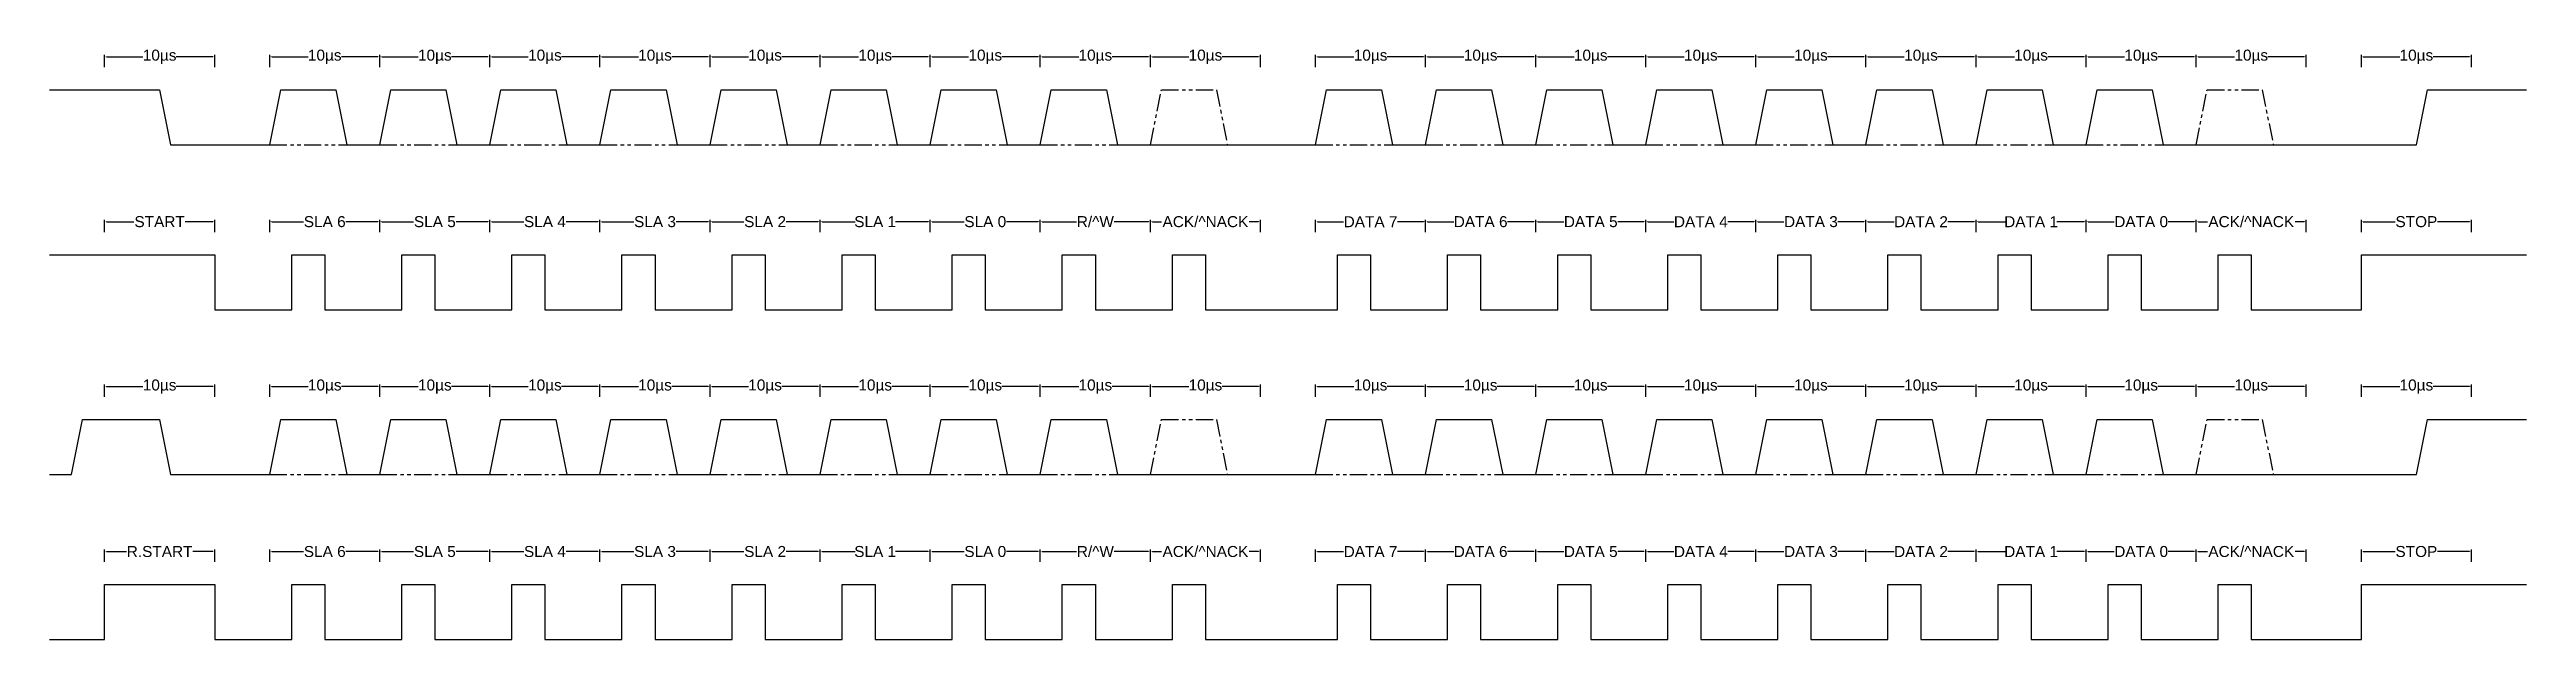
# Model space of a CAD drawing. Header units: inches. Extents: x 0 to 225, y -30 to 24.
import ezdxf

# ---------------------------------------------------------------- set-up
doc = ezdxf.new("R2010")
doc.units = ezdxf.units.IN
doc.header["$MEASUREMENT"] = 0
doc.linetypes.add('PHANTOM2', pattern=[1.25, 0.625, -0.125, 0.125, -0.125, 0.125, -0.125])
doc.styles.get("Standard").update_dxf_attribs({"font": 'ARIAL.TTF'})
doc.dimstyles.get("Standard").update_dxf_attribs({"dimtxt": 0.18, "dimasz": 0.18, "dimexe": 0.18, "dimexo": 0.0625, "dimgap": 0.09, "dimtad": 0, "dimtih": 1, "dimtoh": 1, "dimdec": 4, "dimzin": 0, "dimdsep": 46, "dimtxsty": 'Standard', "dimcen": 0.09, "dimadec": 0, "dimazin": 0, "dimtfac": 1, "dimtdec": 4, "dimtofl": 0, "dimtmove": 0, "dimatfit": 3, "dimfxl": 1, "dimtolj": 1, "dimtzin": 0, "dimarcsym": 0})

msp = doc.modelspace()

# ---------------------------------------------------------------- blocks, each defined once
blk = doc.blocks.new('*D1')
at = {"color": 0, "lineweight": -2}
for p, q in [((5, 22.0625), (5, 23.18)), ((5.18, 23), (8.486, 23)), ((14.82, 23), (11.514, 23)), ((15, 22.0625), (15, 23.18))]:
    blk.add_line(p, q, dxfattribs=at)
at = {"color": 0}
for points in [[(5.18, 23.03), (5.18, 22.97), (5, 23)], [(14.82, 22.97), (14.82, 23.03), (15, 23)]]:
    blk.add_solid(points, dxfattribs=at)
at = {"layer": 'Defpoints', "color": 0}
for p in [(15, 23), (5, 22), (15, 22)]:
    blk.add_point(p, dxfattribs=at)
at = {"color": 0, "insert": (10, 23), "char_height": 1, "attachment_point": 5}
blk.add_mtext('\\A1;10µs', dxfattribs=at)
blk = doc.blocks.new('*D2')
at = {"color": 0, "lineweight": -2}
for p, q in [((20, 22.0625), (20, 23.18)), ((20.18, 23), (23.486, 23)), ((29.82, 23), (26.514, 23)), ((30, 22.0625), (30, 23.18))]:
    blk.add_line(p, q, dxfattribs=at)
at = {"color": 0}
for points in [[(20.18, 23.03), (20.18, 22.97), (20, 23)], [(29.82, 22.97), (29.82, 23.03), (30, 23)]]:
    blk.add_solid(points, dxfattribs=at)
at = {"layer": 'Defpoints', "color": 0}
for p in [(30, 23), (20, 22), (30, 22)]:
    blk.add_point(p, dxfattribs=at)
at = {"color": 0, "insert": (25, 23), "char_height": 1, "attachment_point": 5}
blk.add_mtext('\\A1;10µs', dxfattribs=at)
blk = doc.blocks.new('*D3')
at = {"color": 0, "lineweight": -2}
for p, q in [((30, 22.0625), (30, 23.18)), ((30.18, 23), (33.486, 23)), ((39.82, 23), (36.514, 23)), ((40, 22.0625), (40, 23.18))]:
    blk.add_line(p, q, dxfattribs=at)
at = {"color": 0}
for points in [[(30.18, 23.03), (30.18, 22.97), (30, 23)], [(39.82, 22.97), (39.82, 23.03), (40, 23)]]:
    blk.add_solid(points, dxfattribs=at)
at = {"layer": 'Defpoints', "color": 0}
for p in [(40, 23), (30, 22), (40, 22)]:
    blk.add_point(p, dxfattribs=at)
at = {"color": 0, "insert": (35, 23), "char_height": 1, "attachment_point": 5}
blk.add_mtext('\\A1;10µs', dxfattribs=at)
blk = doc.blocks.new('*D4')
at = {"color": 0, "lineweight": -2}
for p, q in [((40, 22.0625), (40, 23.18)), ((40.18, 23), (43.486, 23)), ((49.82, 23), (46.514, 23)), ((50, 22.0625), (50, 23.18))]:
    blk.add_line(p, q, dxfattribs=at)
at = {"color": 0}
for points in [[(40.18, 23.03), (40.18, 22.97), (40, 23)], [(49.82, 22.97), (49.82, 23.03), (50, 23)]]:
    blk.add_solid(points, dxfattribs=at)
at = {"layer": 'Defpoints', "color": 0}
for p in [(50, 23), (40, 22), (50, 22)]:
    blk.add_point(p, dxfattribs=at)
at = {"color": 0, "insert": (45, 23), "char_height": 1, "attachment_point": 5}
blk.add_mtext('\\A1;10µs', dxfattribs=at)
blk = doc.blocks.new('*D5')
at = {"color": 0, "lineweight": -2}
for p, q in [((50, 22.0625), (50, 23.18)), ((50.18, 23), (53.486, 23)), ((59.82, 23), (56.514, 23)), ((60, 22.0625), (60, 23.18))]:
    blk.add_line(p, q, dxfattribs=at)
at = {"color": 0}
for points in [[(50.18, 23.03), (50.18, 22.97), (50, 23)], [(59.82, 22.97), (59.82, 23.03), (60, 23)]]:
    blk.add_solid(points, dxfattribs=at)
at = {"layer": 'Defpoints', "color": 0}
for p in [(60, 23), (50, 22), (60, 22)]:
    blk.add_point(p, dxfattribs=at)
at = {"color": 0, "insert": (55, 23), "char_height": 1, "attachment_point": 5}
blk.add_mtext('\\A1;10µs', dxfattribs=at)
blk = doc.blocks.new('*D6')
at = {"color": 0, "lineweight": -2}
for p, q in [((60, 22.0625), (60, 23.18)), ((60.18, 23), (63.486, 23)), ((69.82, 23), (66.514, 23)), ((70, 22.0625), (70, 23.18))]:
    blk.add_line(p, q, dxfattribs=at)
at = {"color": 0}
for points in [[(60.18, 23.03), (60.18, 22.97), (60, 23)], [(69.82, 22.97), (69.82, 23.03), (70, 23)]]:
    blk.add_solid(points, dxfattribs=at)
at = {"layer": 'Defpoints', "color": 0}
for p in [(70, 23), (60, 22), (70, 22)]:
    blk.add_point(p, dxfattribs=at)
at = {"color": 0, "insert": (65, 23), "char_height": 1, "attachment_point": 5}
blk.add_mtext('\\A1;10µs', dxfattribs=at)
blk = doc.blocks.new('*D7')
at = {"color": 0, "lineweight": -2}
for p, q in [((70, 22.0625), (70, 23.18)), ((70.18, 23), (73.486, 23)), ((79.82, 23), (76.514, 23)), ((80, 22.125), (80, 23.18))]:
    blk.add_line(p, q, dxfattribs=at)
at = {"color": 0}
for points in [[(70.18, 23.03), (70.18, 22.97), (70, 23)], [(79.82, 22.97), (79.82, 23.03), (80, 23)]]:
    blk.add_solid(points, dxfattribs=at)
at = {"layer": 'Defpoints', "color": 0}
for p in [(80, 23), (70, 22), (80, 22.0625)]:
    blk.add_point(p, dxfattribs=at)
at = {"color": 0, "insert": (75, 23), "char_height": 1, "attachment_point": 5}
blk.add_mtext('\\A1;10µs', dxfattribs=at)
blk = doc.blocks.new('*D8')
at = {"color": 0, "lineweight": -2}
for p, q in [((80, 22.0625), (80, 23.18)), ((80.18, 23), (83.486, 23)), ((89.82, 23), (86.514, 23)), ((90, 22.0625), (90, 23.18))]:
    blk.add_line(p, q, dxfattribs=at)
at = {"color": 0}
for points in [[(80.18, 23.03), (80.18, 22.97), (80, 23)], [(89.82, 22.97), (89.82, 23.03), (90, 23)]]:
    blk.add_solid(points, dxfattribs=at)
at = {"layer": 'Defpoints', "color": 0}
for p in [(90, 23), (80, 22), (90, 22)]:
    blk.add_point(p, dxfattribs=at)
at = {"color": 0, "insert": (85, 23), "char_height": 1, "attachment_point": 5}
blk.add_mtext('\\A1;10µs', dxfattribs=at)
blk = doc.blocks.new('*D9')
at = {"color": 0, "lineweight": -2}
for p, q in [((90, 22.0625), (90, 23.18)), ((90.18, 23), (93.486, 23)), ((99.82, 23), (96.514, 23)), ((100, 22.0625), (100, 23.18))]:
    blk.add_line(p, q, dxfattribs=at)
at = {"color": 0}
for points in [[(90.18, 23.03), (90.18, 22.97), (90, 23)], [(99.82, 22.97), (99.82, 23.03), (100, 23)]]:
    blk.add_solid(points, dxfattribs=at)
at = {"layer": 'Defpoints', "color": 0}
for p in [(100, 23), (90, 22), (100, 22)]:
    blk.add_point(p, dxfattribs=at)
at = {"color": 0, "insert": (95, 23), "char_height": 1, "attachment_point": 5}
blk.add_mtext('\\A1;10µs', dxfattribs=at)
blk = doc.blocks.new('*D10')
at = {"color": 0, "lineweight": -2}
for p, q in [((100, 22.0625), (100, 23.18)), ((100.18, 23), (103.486, 23)), ((109.82, 23), (106.514, 23)), ((110, 22.0625), (110, 23.18))]:
    blk.add_line(p, q, dxfattribs=at)
at = {"color": 0}
for points in [[(100.18, 23.03), (100.18, 22.97), (100, 23)], [(109.82, 22.97), (109.82, 23.03), (110, 23)]]:
    blk.add_solid(points, dxfattribs=at)
at = {"layer": 'Defpoints', "color": 0}
for p in [(110, 23), (100, 22), (110, 22)]:
    blk.add_point(p, dxfattribs=at)
at = {"color": 0, "insert": (105, 23), "char_height": 1, "attachment_point": 5}
blk.add_mtext('\\A1;10µs', dxfattribs=at)
blk = doc.blocks.new('*D11')
at = {"color": 0, "lineweight": -2}
for p, q in [((115, 22.0625), (115, 23.18)), ((115.18, 23), (118.486, 23)), ((124.82, 23), (121.514, 23)), ((125, 22.0625), (125, 23.18))]:
    blk.add_line(p, q, dxfattribs=at)
at = {"color": 0}
for points in [[(115.18, 23.03), (115.18, 22.97), (115, 23)], [(124.82, 22.97), (124.82, 23.03), (125, 23)]]:
    blk.add_solid(points, dxfattribs=at)
at = {"layer": 'Defpoints', "color": 0}
for p in [(125, 23), (115, 22), (125, 22)]:
    blk.add_point(p, dxfattribs=at)
at = {"color": 0, "insert": (120, 23), "char_height": 1, "attachment_point": 5}
blk.add_mtext('\\A1;10µs', dxfattribs=at)
blk = doc.blocks.new('*D12')
at = {"color": 0, "lineweight": -2}
for p, q in [((125, 22.0625), (125, 23.18)), ((125.18, 23), (128.486, 23)), ((134.82, 23), (131.514, 23)), ((135, 22.0625), (135, 23.18))]:
    blk.add_line(p, q, dxfattribs=at)
at = {"color": 0}
for points in [[(125.18, 23.03), (125.18, 22.97), (125, 23)], [(134.82, 22.97), (134.82, 23.03), (135, 23)]]:
    blk.add_solid(points, dxfattribs=at)
at = {"layer": 'Defpoints', "color": 0}
for p in [(135, 23), (125, 22), (135, 22)]:
    blk.add_point(p, dxfattribs=at)
at = {"color": 0, "insert": (130, 23), "char_height": 1, "attachment_point": 5}
blk.add_mtext('\\A1;10µs', dxfattribs=at)
blk = doc.blocks.new('*D13')
at = {"color": 0, "lineweight": -2}
for p, q in [((135, 22.0625), (135, 23.18)), ((135.18, 23), (138.486, 23)), ((144.82, 23), (141.514, 23)), ((145, 22.0625), (145, 23.18))]:
    blk.add_line(p, q, dxfattribs=at)
at = {"color": 0}
for points in [[(135.18, 23.03), (135.18, 22.97), (135, 23)], [(144.82, 22.97), (144.82, 23.03), (145, 23)]]:
    blk.add_solid(points, dxfattribs=at)
at = {"layer": 'Defpoints', "color": 0}
for p in [(145, 23), (135, 22), (145, 22)]:
    blk.add_point(p, dxfattribs=at)
at = {"color": 0, "insert": (140, 23), "char_height": 1, "attachment_point": 5}
blk.add_mtext('\\A1;10µs', dxfattribs=at)
blk = doc.blocks.new('*D14')
at = {"color": 0, "lineweight": -2}
for p, q in [((145, 22.0625), (145, 23.18)), ((145.18, 23), (148.486, 23)), ((154.82, 23), (151.514, 23)), ((155, 22.0625), (155, 23.18))]:
    blk.add_line(p, q, dxfattribs=at)
at = {"color": 0}
for points in [[(145.18, 23.03), (145.18, 22.97), (145, 23)], [(154.82, 22.97), (154.82, 23.03), (155, 23)]]:
    blk.add_solid(points, dxfattribs=at)
at = {"layer": 'Defpoints', "color": 0}
for p in [(155, 23), (145, 22), (155, 22)]:
    blk.add_point(p, dxfattribs=at)
at = {"color": 0, "insert": (150, 23), "char_height": 1, "attachment_point": 5}
blk.add_mtext('\\A1;10µs', dxfattribs=at)
blk = doc.blocks.new('*D15')
at = {"color": 0, "lineweight": -2}
for p, q in [((155, 22.0625), (155, 23.18)), ((155.18, 23), (158.486, 23)), ((164.82, 23), (161.514, 23)), ((165, 22.0625), (165, 23.18))]:
    blk.add_line(p, q, dxfattribs=at)
at = {"color": 0}
for points in [[(155.18, 23.03), (155.18, 22.97), (155, 23)], [(164.82, 22.97), (164.82, 23.03), (165, 23)]]:
    blk.add_solid(points, dxfattribs=at)
at = {"layer": 'Defpoints', "color": 0}
for p in [(165, 23), (155, 22), (165, 22)]:
    blk.add_point(p, dxfattribs=at)
at = {"color": 0, "insert": (160, 23), "char_height": 1, "attachment_point": 5}
blk.add_mtext('\\A1;10µs', dxfattribs=at)
blk = doc.blocks.new('*D16')
at = {"color": 0, "lineweight": -2}
for p, q in [((165, 22.0625), (165, 23.18)), ((165.18, 23), (168.486, 23)), ((174.82, 23), (171.514, 23)), ((175, 22.125), (175, 23.18))]:
    blk.add_line(p, q, dxfattribs=at)
at = {"color": 0}
for points in [[(165.18, 23.03), (165.18, 22.97), (165, 23)], [(174.82, 22.97), (174.82, 23.03), (175, 23)]]:
    blk.add_solid(points, dxfattribs=at)
at = {"layer": 'Defpoints', "color": 0}
for p in [(175, 23), (165, 22), (175, 22.0625)]:
    blk.add_point(p, dxfattribs=at)
at = {"color": 0, "insert": (170, 23), "char_height": 1, "attachment_point": 5}
blk.add_mtext('\\A1;10µs', dxfattribs=at)
blk = doc.blocks.new('*D17')
at = {"color": 0, "lineweight": -2}
for p, q in [((175, 22.0625), (175, 23.18)), ((175.18, 23), (178.486, 23)), ((184.82, 23), (181.514, 23)), ((185, 22.0625), (185, 23.18))]:
    blk.add_line(p, q, dxfattribs=at)
at = {"color": 0}
for points in [[(175.18, 23.03), (175.18, 22.97), (175, 23)], [(184.82, 22.97), (184.82, 23.03), (185, 23)]]:
    blk.add_solid(points, dxfattribs=at)
at = {"layer": 'Defpoints', "color": 0}
for p in [(185, 23), (175, 22), (185, 22)]:
    blk.add_point(p, dxfattribs=at)
at = {"color": 0, "insert": (180, 23), "char_height": 1, "attachment_point": 5}
blk.add_mtext('\\A1;10µs', dxfattribs=at)
blk = doc.blocks.new('*D18')
at = {"color": 0, "lineweight": -2}
for p, q in [((185, 22.0625), (185, 23.18)), ((185.18, 23), (188.486, 23)), ((194.82, 23), (191.514, 23)), ((195, 22.0625), (195, 23.18))]:
    blk.add_line(p, q, dxfattribs=at)
at = {"color": 0}
for points in [[(185.18, 23.03), (185.18, 22.97), (185, 23)], [(194.82, 22.97), (194.82, 23.03), (195, 23)]]:
    blk.add_solid(points, dxfattribs=at)
at = {"layer": 'Defpoints', "color": 0}
for p in [(195, 23), (185, 22), (195, 22)]:
    blk.add_point(p, dxfattribs=at)
at = {"color": 0, "insert": (190, 23), "char_height": 1, "attachment_point": 5}
blk.add_mtext('\\A1;10µs', dxfattribs=at)
blk = doc.blocks.new('*D19')
at = {"color": 0, "lineweight": -2}
for p, q in [((195, 22.0625), (195, 23.18)), ((195.18, 23), (198.486, 23)), ((204.82, 23), (201.514, 23)), ((205, 22.0625), (205, 23.18))]:
    blk.add_line(p, q, dxfattribs=at)
at = {"color": 0}
for points in [[(195.18, 23.03), (195.18, 22.97), (195, 23)], [(204.82, 22.97), (204.82, 23.03), (205, 23)]]:
    blk.add_solid(points, dxfattribs=at)
at = {"layer": 'Defpoints', "color": 0}
for p in [(205, 23), (195, 22), (205, 22)]:
    blk.add_point(p, dxfattribs=at)
at = {"color": 0, "insert": (200, 23), "char_height": 1, "attachment_point": 5}
blk.add_mtext('\\A1;10µs', dxfattribs=at)
blk = doc.blocks.new('*D20')
at = {"color": 0, "lineweight": -2}
for p, q in [((210, 22.0625), (210, 23.18)), ((210.18, 23), (213.486, 23)), ((219.82, 23), (216.514, 23)), ((220, 22.0625), (220, 23.18))]:
    blk.add_line(p, q, dxfattribs=at)
at = {"color": 0}
for points in [[(210.18, 23.03), (210.18, 22.97), (210, 23)], [(219.82, 22.97), (219.82, 23.03), (220, 23)]]:
    blk.add_solid(points, dxfattribs=at)
at = {"layer": 'Defpoints', "color": 0}
for p in [(220, 23), (210, 22), (220, 22)]:
    blk.add_point(p, dxfattribs=at)
at = {"color": 0, "insert": (215, 23), "char_height": 1, "attachment_point": 5}
blk.add_mtext('\\A1;10µs', dxfattribs=at)
blk = doc.blocks.new('*D21')
at = {"color": 0, "lineweight": -2}
for p, q in [((5, 7.0625), (5, 8.18)), ((5.18, 8), (7.668, 8)), ((14.82, 8), (12.332, 8)), ((15, 7.0625), (15, 8.18))]:
    blk.add_line(p, q, dxfattribs=at)
at = {"color": 0}
for points in [[(5.18, 8.03), (5.18, 7.97), (5, 8)], [(14.82, 7.97), (14.82, 8.03), (15, 8)]]:
    blk.add_solid(points, dxfattribs=at)
at = {"layer": 'Defpoints', "color": 0}
for p in [(5, 7), (15, 8), (15, 7)]:
    blk.add_point(p, dxfattribs=at)
at = {"color": 0, "insert": (10, 8), "char_height": 1, "attachment_point": 5}
blk.add_mtext('\\A1;START', dxfattribs=at)
blk = doc.blocks.new('*D22')
at = {"color": 0, "lineweight": -2}
for p, q in [((20, 7.0625), (20, 8.18)), ((20.18, 8), (23.0725, 8)), ((29.82, 8), (26.9275, 8)), ((30, 7.0625), (30, 8.18))]:
    blk.add_line(p, q, dxfattribs=at)
at = {"color": 0}
for points in [[(20.18, 8.03), (20.18, 7.97), (20, 8)], [(29.82, 7.97), (29.82, 8.03), (30, 8)]]:
    blk.add_solid(points, dxfattribs=at)
at = {"layer": 'Defpoints', "color": 0}
for p in [(20, 7), (30, 8), (30, 7)]:
    blk.add_point(p, dxfattribs=at)
at = {"color": 0, "insert": (25, 8), "char_height": 1, "attachment_point": 5}
blk.add_mtext('\\A1;SLA 6', dxfattribs=at)
blk = doc.blocks.new('*D23')
at = {"color": 0, "lineweight": -2}
for p, q in [((30, 7.0625), (30, 8.18)), ((30.18, 8), (33.069, 8)), ((39.82, 8), (36.931, 8)), ((40, 7.0625), (40, 8.18))]:
    blk.add_line(p, q, dxfattribs=at)
at = {"color": 0}
for points in [[(30.18, 8.03), (30.18, 7.97), (30, 8)], [(39.82, 7.97), (39.82, 8.03), (40, 8)]]:
    blk.add_solid(points, dxfattribs=at)
at = {"layer": 'Defpoints', "color": 0}
for p in [(30, 7), (40, 8), (40, 7)]:
    blk.add_point(p, dxfattribs=at)
at = {"color": 0, "insert": (35, 8), "char_height": 1, "attachment_point": 5}
blk.add_mtext('\\A1;SLA 5', dxfattribs=at)
blk = doc.blocks.new('*D24')
at = {"color": 0, "lineweight": -2}
for p, q in [((40, 7.0625), (40, 8.18)), ((40.18, 8), (43.0745, 8)), ((49.82, 8), (46.9255, 8)), ((50, 7.0625), (50, 8.18))]:
    blk.add_line(p, q, dxfattribs=at)
at = {"color": 0}
for points in [[(40.18, 8.03), (40.18, 7.97), (40, 8)], [(49.82, 7.97), (49.82, 8.03), (50, 8)]]:
    blk.add_solid(points, dxfattribs=at)
at = {"layer": 'Defpoints', "color": 0}
for p in [(40, 7), (50, 8), (50, 7)]:
    blk.add_point(p, dxfattribs=at)
at = {"color": 0, "insert": (45, 8), "char_height": 1, "attachment_point": 5}
blk.add_mtext('\\A1;SLA 4', dxfattribs=at)
blk = doc.blocks.new('*D25')
at = {"color": 0, "lineweight": -2}
for p, q in [((50, 7.0625), (50, 8.18)), ((50.18, 8), (53.0725, 8)), ((59.82, 8), (56.9275, 8)), ((60, 7.0625), (60, 8.18))]:
    blk.add_line(p, q, dxfattribs=at)
at = {"color": 0}
for points in [[(50.18, 8.03), (50.18, 7.97), (50, 8)], [(59.82, 7.97), (59.82, 8.03), (60, 8)]]:
    blk.add_solid(points, dxfattribs=at)
at = {"layer": 'Defpoints', "color": 0}
for p in [(50, 7), (60, 8), (60, 7)]:
    blk.add_point(p, dxfattribs=at)
at = {"color": 0, "insert": (55, 8), "char_height": 1, "attachment_point": 5}
blk.add_mtext('\\A1;SLA 3', dxfattribs=at)
blk = doc.blocks.new('*D26')
at = {"color": 0, "lineweight": -2}
for p, q in [((60, 7.0625), (60, 8.18)), ((60.18, 8), (63.078, 8)), ((69.82, 8), (66.922, 8)), ((70, 7.0625), (70, 8.18))]:
    blk.add_line(p, q, dxfattribs=at)
at = {"color": 0}
for points in [[(60.18, 8.03), (60.18, 7.97), (60, 8)], [(69.82, 7.97), (69.82, 8.03), (70, 8)]]:
    blk.add_solid(points, dxfattribs=at)
at = {"layer": 'Defpoints', "color": 0}
for p in [(60, 7), (70, 8), (70, 7)]:
    blk.add_point(p, dxfattribs=at)
at = {"color": 0, "insert": (65, 8), "char_height": 1, "attachment_point": 5}
blk.add_mtext('\\A1;SLA 2', dxfattribs=at)
blk = doc.blocks.new('*D27')
at = {"color": 0, "lineweight": -2}
for p, q in [((70, 7.0625), (70, 8.18)), ((70.18, 8), (73.169, 8)), ((79.82, 8), (76.831, 8)), ((80, 7.125), (80, 8.18))]:
    blk.add_line(p, q, dxfattribs=at)
at = {"color": 0}
for points in [[(70.18, 8.03), (70.18, 7.97), (70, 8)], [(79.82, 7.97), (79.82, 8.03), (80, 8)]]:
    blk.add_solid(points, dxfattribs=at)
at = {"layer": 'Defpoints', "color": 0}
for p in [(70, 7), (80, 8), (80, 7.0625)]:
    blk.add_point(p, dxfattribs=at)
at = {"color": 0, "insert": (75, 8), "char_height": 1, "attachment_point": 5}
blk.add_mtext('\\A1;SLA 1', dxfattribs=at)
blk = doc.blocks.new('*D28')
at = {"color": 0, "lineweight": -2}
for p, q in [((80, 7.0625), (80, 8.18)), ((80.18, 8), (83.0745, 8)), ((89.82, 8), (86.9255, 8)), ((90, 7.0625), (90, 8.18))]:
    blk.add_line(p, q, dxfattribs=at)
at = {"color": 0}
for points in [[(80.18, 8.03), (80.18, 7.97), (80, 8)], [(89.82, 7.97), (89.82, 8.03), (90, 8)]]:
    blk.add_solid(points, dxfattribs=at)
at = {"layer": 'Defpoints', "color": 0}
for p in [(80, 7), (90, 8), (90, 7)]:
    blk.add_point(p, dxfattribs=at)
at = {"color": 0, "insert": (85, 8), "char_height": 1, "attachment_point": 5}
blk.add_mtext('\\A1;SLA 0', dxfattribs=at)
blk = doc.blocks.new('*D29')
at = {"color": 0, "lineweight": -2}
for p, q in [((90, 7.0625), (90, 8.18)), ((90.18, 8), (93.2885, 8)), ((99.82, 8), (96.7115, 8)), ((100, 7.0625), (100, 8.18))]:
    blk.add_line(p, q, dxfattribs=at)
at = {"color": 0}
for points in [[(90.18, 8.03), (90.18, 7.97), (90, 8)], [(99.82, 7.97), (99.82, 8.03), (100, 8)]]:
    blk.add_solid(points, dxfattribs=at)
at = {"layer": 'Defpoints', "color": 0}
for p in [(90, 7), (100, 8), (100, 7)]:
    blk.add_point(p, dxfattribs=at)
at = {"color": 0, "insert": (95, 8), "char_height": 1, "attachment_point": 5}
blk.add_mtext('\\A1;R/^ W', dxfattribs=at)
blk = doc.blocks.new('*D30')
at = {"color": 0, "lineweight": -2}
for p, q in [((100, 7.0625), (100, 8.18)), ((100.18, 8), (101.016, 8)), ((109.82, 8), (108.984, 8)), ((110, 7.0625), (110, 8.18))]:
    blk.add_line(p, q, dxfattribs=at)
at = {"color": 0}
for points in [[(100.18, 8.03), (100.18, 7.97), (100, 8)], [(109.82, 7.97), (109.82, 8.03), (110, 8)]]:
    blk.add_solid(points, dxfattribs=at)
at = {"layer": 'Defpoints', "color": 0}
for p in [(100, 7), (110, 8), (110, 7)]:
    blk.add_point(p, dxfattribs=at)
at = {"color": 0, "insert": (105, 8), "char_height": 1, "attachment_point": 5}
blk.add_mtext('\\A1;ACK/^ NACK', dxfattribs=at)
blk = doc.blocks.new('*D40')
at = {"color": 0, "lineweight": -2}
for p, q in [((210, 7.0625), (210, 8.18)), ((210.18, 8), (213.072, 8)), ((219.82, 8), (216.928, 8)), ((220, 7.0625), (220, 8.18))]:
    blk.add_line(p, q, dxfattribs=at)
at = {"color": 0}
for points in [[(210.18, 8.03), (210.18, 7.97), (210, 8)], [(219.82, 7.97), (219.82, 8.03), (220, 8)]]:
    blk.add_solid(points, dxfattribs=at)
at = {"layer": 'Defpoints', "color": 0}
for p in [(210, 7), (220, 8), (220, 7)]:
    blk.add_point(p, dxfattribs=at)
at = {"color": 0, "insert": (215, 8), "char_height": 1, "attachment_point": 5}
blk.add_mtext('\\A1;STOP', dxfattribs=at)
blk = doc.blocks.new('*D41')
at = {"color": 0, "lineweight": -2}
for p, q in [((115, 7.0625), (115, 8.18)), ((115.18, 8), (117.5525, 8)), ((124.82, 8), (122.4475, 8)), ((125, 7.0625), (125, 8.18))]:
    blk.add_line(p, q, dxfattribs=at)
at = {"color": 0}
for points in [[(115.18, 8.03), (115.18, 7.97), (115, 8)], [(124.82, 7.97), (124.82, 8.03), (125, 8)]]:
    blk.add_solid(points, dxfattribs=at)
at = {"layer": 'Defpoints', "color": 0}
for p in [(115, 7), (125, 8), (125, 7)]:
    blk.add_point(p, dxfattribs=at)
at = {"color": 0, "insert": (120, 8), "char_height": 1, "attachment_point": 5}
blk.add_mtext('\\A1;DATA 7', dxfattribs=at)
blk = doc.blocks.new('*D50')
at = {"color": 0, "lineweight": -2}
for p, q in [((125, 7.0625), (125, 8.18)), ((125.18, 8), (127.552, 8)), ((134.82, 8), (132.448, 8)), ((135, 7.0625), (135, 8.18))]:
    blk.add_line(p, q, dxfattribs=at)
at = {"color": 0}
for points in [[(125.18, 8.03), (125.18, 7.97), (125, 8)], [(134.82, 7.97), (134.82, 8.03), (135, 8)]]:
    blk.add_solid(points, dxfattribs=at)
at = {"layer": 'Defpoints', "color": 0}
for p in [(125, 7), (135, 8), (135, 7)]:
    blk.add_point(p, dxfattribs=at)
at = {"color": 0, "insert": (130, 8), "char_height": 1, "attachment_point": 5}
blk.add_mtext('\\A1;DATA 6', dxfattribs=at)
blk = doc.blocks.new('*D51')
at = {"color": 0, "lineweight": -2}
for p, q in [((135, 7.0625), (135, 8.18)), ((135.18, 8), (137.5485, 8)), ((144.82, 8), (142.4515, 8)), ((145, 7.0625), (145, 8.18))]:
    blk.add_line(p, q, dxfattribs=at)
at = {"color": 0}
for points in [[(135.18, 8.03), (135.18, 7.97), (135, 8)], [(144.82, 7.97), (144.82, 8.03), (145, 8)]]:
    blk.add_solid(points, dxfattribs=at)
at = {"layer": 'Defpoints', "color": 0}
for p in [(135, 7), (145, 8), (145, 7)]:
    blk.add_point(p, dxfattribs=at)
at = {"color": 0, "insert": (140, 8), "char_height": 1, "attachment_point": 5}
blk.add_mtext('\\A1;DATA 5', dxfattribs=at)
blk = doc.blocks.new('*D52')
at = {"color": 0, "lineweight": -2}
for p, q in [((145, 7.0625), (145, 8.18)), ((145.18, 8), (147.554, 8)), ((154.82, 8), (152.446, 8)), ((155, 7.0625), (155, 8.18))]:
    blk.add_line(p, q, dxfattribs=at)
at = {"color": 0}
for points in [[(145.18, 8.03), (145.18, 7.97), (145, 8)], [(154.82, 7.97), (154.82, 8.03), (155, 8)]]:
    blk.add_solid(points, dxfattribs=at)
at = {"layer": 'Defpoints', "color": 0}
for p in [(145, 7), (155, 8), (155, 7)]:
    blk.add_point(p, dxfattribs=at)
at = {"color": 0, "insert": (150, 8), "char_height": 1, "attachment_point": 5}
blk.add_mtext('\\A1;DATA 4', dxfattribs=at)
blk = doc.blocks.new('*D53')
at = {"color": 0, "lineweight": -2}
for p, q in [((155, 7.0625), (155, 8.18)), ((155.18, 8), (157.552, 8)), ((164.82, 8), (162.448, 8)), ((165, 7.0625), (165, 8.18))]:
    blk.add_line(p, q, dxfattribs=at)
at = {"color": 0}
for points in [[(155.18, 8.03), (155.18, 7.97), (155, 8)], [(164.82, 7.97), (164.82, 8.03), (165, 8)]]:
    blk.add_solid(points, dxfattribs=at)
at = {"layer": 'Defpoints', "color": 0}
for p in [(155, 7), (165, 8), (165, 7)]:
    blk.add_point(p, dxfattribs=at)
at = {"color": 0, "insert": (160, 8), "char_height": 1, "attachment_point": 5}
blk.add_mtext('\\A1;DATA 3', dxfattribs=at)
blk = doc.blocks.new('*D54')
at = {"color": 0, "lineweight": -2}
for p, q in [((165, 7.0625), (165, 8.18)), ((165.18, 8), (167.5575, 8)), ((174.82, 8), (172.4425, 8)), ((175, 7.0625), (175, 8.18))]:
    blk.add_line(p, q, dxfattribs=at)
at = {"color": 0}
for points in [[(165.18, 8.03), (165.18, 7.97), (165, 8)], [(174.82, 7.97), (174.82, 8.03), (175, 8)]]:
    blk.add_solid(points, dxfattribs=at)
at = {"layer": 'Defpoints', "color": 0}
for p in [(165, 7), (175, 8), (175, 7)]:
    blk.add_point(p, dxfattribs=at)
at = {"color": 0, "insert": (170, 8), "char_height": 1, "attachment_point": 5}
blk.add_mtext('\\A1;DATA 2', dxfattribs=at)
blk = doc.blocks.new('*D55')
at = {"color": 0, "lineweight": -2}
for p, q in [((175, 7.0625), (175, 8.18)), ((175.18, 8), (177.6485, 8)), ((184.82, 8), (182.3515, 8)), ((185, 7.0625), (185, 8.18))]:
    blk.add_line(p, q, dxfattribs=at)
at = {"color": 0}
for points in [[(175.18, 8.03), (175.18, 7.97), (175, 8)], [(184.82, 7.97), (184.82, 8.03), (185, 8)]]:
    blk.add_solid(points, dxfattribs=at)
at = {"layer": 'Defpoints', "color": 0}
for p in [(175, 7), (185, 8), (185, 7)]:
    blk.add_point(p, dxfattribs=at)
at = {"color": 0, "insert": (180, 8), "char_height": 1, "attachment_point": 5}
blk.add_mtext('\\A1;DATA 1', dxfattribs=at)
blk = doc.blocks.new('*D56')
at = {"color": 0, "lineweight": -2}
for p, q in [((185, 7.0625), (185, 8.18)), ((185.18, 8), (187.554, 8)), ((194.82, 8), (192.446, 8)), ((195, 7.0625), (195, 8.18))]:
    blk.add_line(p, q, dxfattribs=at)
at = {"color": 0}
for points in [[(185.18, 8.03), (185.18, 7.97), (185, 8)], [(194.82, 7.97), (194.82, 8.03), (195, 8)]]:
    blk.add_solid(points, dxfattribs=at)
at = {"layer": 'Defpoints', "color": 0}
for p in [(185, 7), (195, 8), (195, 7)]:
    blk.add_point(p, dxfattribs=at)
at = {"color": 0, "insert": (190, 8), "char_height": 1, "attachment_point": 5}
blk.add_mtext('\\A1;DATA 0', dxfattribs=at)
blk = doc.blocks.new('*D57')
at = {"color": 0, "lineweight": -2}
for p, q in [((195, 7.0625), (195, 8.18)), ((195.18, 8), (196.016, 8)), ((204.82, 8), (203.984, 8)), ((205, 7.0625), (205, 8.18))]:
    blk.add_line(p, q, dxfattribs=at)
at = {"color": 0}
for points in [[(195.18, 8.03), (195.18, 7.97), (195, 8)], [(204.82, 7.97), (204.82, 8.03), (205, 8)]]:
    blk.add_solid(points, dxfattribs=at)
at = {"layer": 'Defpoints', "color": 0}
for p in [(195, 7), (205, 8), (205, 7)]:
    blk.add_point(p, dxfattribs=at)
at = {"color": 0, "insert": (200, 8), "char_height": 1, "attachment_point": 5}
blk.add_mtext('\\A1;ACK/^ NACK', dxfattribs=at)
blk = doc.blocks.new('*D58')
at = {"color": 0, "lineweight": -2}
for p, q in [((5, -7.9375), (5, -6.82)), ((5.18, -7), (8.486, -7)), ((14.82, -7), (11.514, -7)), ((15, -7.9375), (15, -6.82))]:
    blk.add_line(p, q, dxfattribs=at)
at = {"color": 0}
for points in [[(5.18, -6.97), (5.18, -7.03), (5, -7)], [(14.82, -7.03), (14.82, -6.97), (15, -7)]]:
    blk.add_solid(points, dxfattribs=at)
at = {"layer": 'Defpoints', "color": 0}
for p in [(5, -8), (15, -7), (15, -8)]:
    blk.add_point(p, dxfattribs=at)
at = {"color": 0, "insert": (10, -7), "char_height": 1, "attachment_point": 5}
blk.add_mtext('\\A1;10µs', dxfattribs=at)
blk = doc.blocks.new('*D59')
at = {"color": 0, "lineweight": -2}
for p, q in [((20, -7.9375), (20, -6.82)), ((20.18, -7), (23.486, -7)), ((29.82, -7), (26.514, -7)), ((30, -7.9375), (30, -6.82))]:
    blk.add_line(p, q, dxfattribs=at)
at = {"color": 0}
for points in [[(20.18, -6.97), (20.18, -7.03), (20, -7)], [(29.82, -7.03), (29.82, -6.97), (30, -7)]]:
    blk.add_solid(points, dxfattribs=at)
at = {"layer": 'Defpoints', "color": 0}
for p in [(20, -8), (30, -7), (30, -8)]:
    blk.add_point(p, dxfattribs=at)
at = {"color": 0, "insert": (25, -7), "char_height": 1, "attachment_point": 5}
blk.add_mtext('\\A1;10µs', dxfattribs=at)
blk = doc.blocks.new('*D60')
at = {"color": 0, "lineweight": -2}
for p, q in [((30, -7.9375), (30, -6.82)), ((30.18, -7), (33.486, -7)), ((39.82, -7), (36.514, -7)), ((40, -7.9375), (40, -6.82))]:
    blk.add_line(p, q, dxfattribs=at)
at = {"color": 0}
for points in [[(30.18, -6.97), (30.18, -7.03), (30, -7)], [(39.82, -7.03), (39.82, -6.97), (40, -7)]]:
    blk.add_solid(points, dxfattribs=at)
at = {"layer": 'Defpoints', "color": 0}
for p in [(30, -8), (40, -7), (40, -8)]:
    blk.add_point(p, dxfattribs=at)
at = {"color": 0, "insert": (35, -7), "char_height": 1, "attachment_point": 5}
blk.add_mtext('\\A1;10µs', dxfattribs=at)
blk = doc.blocks.new('*D61')
at = {"color": 0, "lineweight": -2}
for p, q in [((40, -7.9375), (40, -6.82)), ((40.18, -7), (43.486, -7)), ((49.82, -7), (46.514, -7)), ((50, -7.9375), (50, -6.82))]:
    blk.add_line(p, q, dxfattribs=at)
at = {"color": 0}
for points in [[(40.18, -6.97), (40.18, -7.03), (40, -7)], [(49.82, -7.03), (49.82, -6.97), (50, -7)]]:
    blk.add_solid(points, dxfattribs=at)
at = {"layer": 'Defpoints', "color": 0}
for p in [(40, -8), (50, -7), (50, -8)]:
    blk.add_point(p, dxfattribs=at)
at = {"color": 0, "insert": (45, -7), "char_height": 1, "attachment_point": 5}
blk.add_mtext('\\A1;10µs', dxfattribs=at)
blk = doc.blocks.new('*D62')
at = {"color": 0, "lineweight": -2}
for p, q in [((50, -7.9375), (50, -6.82)), ((50.18, -7), (53.486, -7)), ((59.82, -7), (56.514, -7)), ((60, -7.9375), (60, -6.82))]:
    blk.add_line(p, q, dxfattribs=at)
at = {"color": 0}
for points in [[(50.18, -6.97), (50.18, -7.03), (50, -7)], [(59.82, -7.03), (59.82, -6.97), (60, -7)]]:
    blk.add_solid(points, dxfattribs=at)
at = {"layer": 'Defpoints', "color": 0}
for p in [(50, -8), (60, -7), (60, -8)]:
    blk.add_point(p, dxfattribs=at)
at = {"color": 0, "insert": (55, -7), "char_height": 1, "attachment_point": 5}
blk.add_mtext('\\A1;10µs', dxfattribs=at)
blk = doc.blocks.new('*D63')
at = {"color": 0, "lineweight": -2}
for p, q in [((60, -7.9375), (60, -6.82)), ((60.18, -7), (63.486, -7)), ((69.82, -7), (66.514, -7)), ((70, -7.9375), (70, -6.82))]:
    blk.add_line(p, q, dxfattribs=at)
at = {"color": 0}
for points in [[(60.18, -6.97), (60.18, -7.03), (60, -7)], [(69.82, -7.03), (69.82, -6.97), (70, -7)]]:
    blk.add_solid(points, dxfattribs=at)
at = {"layer": 'Defpoints', "color": 0}
for p in [(60, -8), (70, -7), (70, -8)]:
    blk.add_point(p, dxfattribs=at)
at = {"color": 0, "insert": (65, -7), "char_height": 1, "attachment_point": 5}
blk.add_mtext('\\A1;10µs', dxfattribs=at)
blk = doc.blocks.new('*D64')
at = {"color": 0, "lineweight": -2}
for p, q in [((70, -7.9375), (70, -6.82)), ((70.18, -7), (73.486, -7)), ((79.82, -7), (76.514, -7)), ((80, -7.875), (80, -6.82))]:
    blk.add_line(p, q, dxfattribs=at)
at = {"color": 0}
for points in [[(70.18, -6.97), (70.18, -7.03), (70, -7)], [(79.82, -7.03), (79.82, -6.97), (80, -7)]]:
    blk.add_solid(points, dxfattribs=at)
at = {"layer": 'Defpoints', "color": 0}
for p in [(70, -8), (80, -7), (80, -7.9375)]:
    blk.add_point(p, dxfattribs=at)
at = {"color": 0, "insert": (75, -7), "char_height": 1, "attachment_point": 5}
blk.add_mtext('\\A1;10µs', dxfattribs=at)
blk = doc.blocks.new('*D65')
at = {"color": 0, "lineweight": -2}
for p, q in [((80, -7.9375), (80, -6.82)), ((80.18, -7), (83.486, -7)), ((89.82, -7), (86.514, -7)), ((90, -7.9375), (90, -6.82))]:
    blk.add_line(p, q, dxfattribs=at)
at = {"color": 0}
for points in [[(80.18, -6.97), (80.18, -7.03), (80, -7)], [(89.82, -7.03), (89.82, -6.97), (90, -7)]]:
    blk.add_solid(points, dxfattribs=at)
at = {"layer": 'Defpoints', "color": 0}
for p in [(80, -8), (90, -7), (90, -8)]:
    blk.add_point(p, dxfattribs=at)
at = {"color": 0, "insert": (85, -7), "char_height": 1, "attachment_point": 5}
blk.add_mtext('\\A1;10µs', dxfattribs=at)
blk = doc.blocks.new('*D66')
at = {"color": 0, "lineweight": -2}
for p, q in [((90, -7.9375), (90, -6.82)), ((90.18, -7), (93.486, -7)), ((99.82, -7), (96.514, -7)), ((100, -7.9375), (100, -6.82))]:
    blk.add_line(p, q, dxfattribs=at)
at = {"color": 0}
for points in [[(90.18, -6.97), (90.18, -7.03), (90, -7)], [(99.82, -7.03), (99.82, -6.97), (100, -7)]]:
    blk.add_solid(points, dxfattribs=at)
at = {"layer": 'Defpoints', "color": 0}
for p in [(90, -8), (100, -7), (100, -8)]:
    blk.add_point(p, dxfattribs=at)
at = {"color": 0, "insert": (95, -7), "char_height": 1, "attachment_point": 5}
blk.add_mtext('\\A1;10µs', dxfattribs=at)
blk = doc.blocks.new('*D67')
at = {"color": 0, "lineweight": -2}
for p, q in [((100, -7.9375), (100, -6.82)), ((100.18, -7), (103.486, -7)), ((109.82, -7), (106.514, -7)), ((110, -7.9375), (110, -6.82))]:
    blk.add_line(p, q, dxfattribs=at)
at = {"color": 0}
for points in [[(100.18, -6.97), (100.18, -7.03), (100, -7)], [(109.82, -7.03), (109.82, -6.97), (110, -7)]]:
    blk.add_solid(points, dxfattribs=at)
at = {"layer": 'Defpoints', "color": 0}
for p in [(100, -8), (110, -7), (110, -8)]:
    blk.add_point(p, dxfattribs=at)
at = {"color": 0, "insert": (105, -7), "char_height": 1, "attachment_point": 5}
blk.add_mtext('\\A1;10µs', dxfattribs=at)
blk = doc.blocks.new('*D68')
at = {"color": 0, "lineweight": -2}
for p, q in [((115, -7.9375), (115, -6.82)), ((115.18, -7), (118.486, -7)), ((124.82, -7), (121.514, -7)), ((125, -7.9375), (125, -6.82))]:
    blk.add_line(p, q, dxfattribs=at)
at = {"color": 0}
for points in [[(115.18, -6.97), (115.18, -7.03), (115, -7)], [(124.82, -7.03), (124.82, -6.97), (125, -7)]]:
    blk.add_solid(points, dxfattribs=at)
at = {"layer": 'Defpoints', "color": 0}
for p in [(115, -8), (125, -7), (125, -8)]:
    blk.add_point(p, dxfattribs=at)
at = {"color": 0, "insert": (120, -7), "char_height": 1, "attachment_point": 5}
blk.add_mtext('\\A1;10µs', dxfattribs=at)
blk = doc.blocks.new('*D69')
at = {"color": 0, "lineweight": -2}
for p, q in [((125, -7.9375), (125, -6.82)), ((125.18, -7), (128.486, -7)), ((134.82, -7), (131.514, -7)), ((135, -7.9375), (135, -6.82))]:
    blk.add_line(p, q, dxfattribs=at)
at = {"color": 0}
for points in [[(125.18, -6.97), (125.18, -7.03), (125, -7)], [(134.82, -7.03), (134.82, -6.97), (135, -7)]]:
    blk.add_solid(points, dxfattribs=at)
at = {"layer": 'Defpoints', "color": 0}
for p in [(125, -8), (135, -7), (135, -8)]:
    blk.add_point(p, dxfattribs=at)
at = {"color": 0, "insert": (130, -7), "char_height": 1, "attachment_point": 5}
blk.add_mtext('\\A1;10µs', dxfattribs=at)
blk = doc.blocks.new('*D70')
at = {"color": 0, "lineweight": -2}
for p, q in [((135, -7.9375), (135, -6.82)), ((135.18, -7), (138.486, -7)), ((144.82, -7), (141.514, -7)), ((145, -7.9375), (145, -6.82))]:
    blk.add_line(p, q, dxfattribs=at)
at = {"color": 0}
for points in [[(135.18, -6.97), (135.18, -7.03), (135, -7)], [(144.82, -7.03), (144.82, -6.97), (145, -7)]]:
    blk.add_solid(points, dxfattribs=at)
at = {"layer": 'Defpoints', "color": 0}
for p in [(135, -8), (145, -7), (145, -8)]:
    blk.add_point(p, dxfattribs=at)
at = {"color": 0, "insert": (140, -7), "char_height": 1, "attachment_point": 5}
blk.add_mtext('\\A1;10µs', dxfattribs=at)
blk = doc.blocks.new('*D71')
at = {"color": 0, "lineweight": -2}
for p, q in [((145, -7.9375), (145, -6.82)), ((145.18, -7), (148.486, -7)), ((154.82, -7), (151.514, -7)), ((155, -7.9375), (155, -6.82))]:
    blk.add_line(p, q, dxfattribs=at)
at = {"color": 0}
for points in [[(145.18, -6.97), (145.18, -7.03), (145, -7)], [(154.82, -7.03), (154.82, -6.97), (155, -7)]]:
    blk.add_solid(points, dxfattribs=at)
at = {"layer": 'Defpoints', "color": 0}
for p in [(145, -8), (155, -7), (155, -8)]:
    blk.add_point(p, dxfattribs=at)
at = {"color": 0, "insert": (150, -7), "char_height": 1, "attachment_point": 5}
blk.add_mtext('\\A1;10µs', dxfattribs=at)
blk = doc.blocks.new('*D72')
at = {"color": 0, "lineweight": -2}
for p, q in [((155, -7.9375), (155, -6.82)), ((155.18, -7), (158.486, -7)), ((164.82, -7), (161.514, -7)), ((165, -7.9375), (165, -6.82))]:
    blk.add_line(p, q, dxfattribs=at)
at = {"color": 0}
for points in [[(155.18, -6.97), (155.18, -7.03), (155, -7)], [(164.82, -7.03), (164.82, -6.97), (165, -7)]]:
    blk.add_solid(points, dxfattribs=at)
at = {"layer": 'Defpoints', "color": 0}
for p in [(155, -8), (165, -7), (165, -8)]:
    blk.add_point(p, dxfattribs=at)
at = {"color": 0, "insert": (160, -7), "char_height": 1, "attachment_point": 5}
blk.add_mtext('\\A1;10µs', dxfattribs=at)
blk = doc.blocks.new('*D73')
at = {"color": 0, "lineweight": -2}
for p, q in [((165, -7.9375), (165, -6.82)), ((165.18, -7), (168.486, -7)), ((174.82, -7), (171.514, -7)), ((175, -7.875), (175, -6.82))]:
    blk.add_line(p, q, dxfattribs=at)
at = {"color": 0}
for points in [[(165.18, -6.97), (165.18, -7.03), (165, -7)], [(174.82, -7.03), (174.82, -6.97), (175, -7)]]:
    blk.add_solid(points, dxfattribs=at)
at = {"layer": 'Defpoints', "color": 0}
for p in [(165, -8), (175, -7), (175, -7.9375)]:
    blk.add_point(p, dxfattribs=at)
at = {"color": 0, "insert": (170, -7), "char_height": 1, "attachment_point": 5}
blk.add_mtext('\\A1;10µs', dxfattribs=at)
blk = doc.blocks.new('*D74')
at = {"color": 0, "lineweight": -2}
for p, q in [((175, -7.9375), (175, -6.82)), ((175.18, -7), (178.486, -7)), ((184.82, -7), (181.514, -7)), ((185, -7.9375), (185, -6.82))]:
    blk.add_line(p, q, dxfattribs=at)
at = {"color": 0}
for points in [[(175.18, -6.97), (175.18, -7.03), (175, -7)], [(184.82, -7.03), (184.82, -6.97), (185, -7)]]:
    blk.add_solid(points, dxfattribs=at)
at = {"layer": 'Defpoints', "color": 0}
for p in [(175, -8), (185, -7), (185, -8)]:
    blk.add_point(p, dxfattribs=at)
at = {"color": 0, "insert": (180, -7), "char_height": 1, "attachment_point": 5}
blk.add_mtext('\\A1;10µs', dxfattribs=at)
blk = doc.blocks.new('*D75')
at = {"color": 0, "lineweight": -2}
for p, q in [((185, -7.9375), (185, -6.82)), ((185.18, -7), (188.486, -7)), ((194.82, -7), (191.514, -7)), ((195, -7.9375), (195, -6.82))]:
    blk.add_line(p, q, dxfattribs=at)
at = {"color": 0}
for points in [[(185.18, -6.97), (185.18, -7.03), (185, -7)], [(194.82, -7.03), (194.82, -6.97), (195, -7)]]:
    blk.add_solid(points, dxfattribs=at)
at = {"layer": 'Defpoints', "color": 0}
for p in [(185, -8), (195, -7), (195, -8)]:
    blk.add_point(p, dxfattribs=at)
at = {"color": 0, "insert": (190, -7), "char_height": 1, "attachment_point": 5}
blk.add_mtext('\\A1;10µs', dxfattribs=at)
blk = doc.blocks.new('*D76')
at = {"color": 0, "lineweight": -2}
for p, q in [((195, -7.9375), (195, -6.82)), ((195.18, -7), (198.486, -7)), ((204.82, -7), (201.514, -7)), ((205, -7.9375), (205, -6.82))]:
    blk.add_line(p, q, dxfattribs=at)
at = {"color": 0}
for points in [[(195.18, -6.97), (195.18, -7.03), (195, -7)], [(204.82, -7.03), (204.82, -6.97), (205, -7)]]:
    blk.add_solid(points, dxfattribs=at)
at = {"layer": 'Defpoints', "color": 0}
for p in [(195, -8), (205, -7), (205, -8)]:
    blk.add_point(p, dxfattribs=at)
at = {"color": 0, "insert": (200, -7), "char_height": 1, "attachment_point": 5}
blk.add_mtext('\\A1;10µs', dxfattribs=at)
blk = doc.blocks.new('*D77')
at = {"color": 0, "lineweight": -2}
for p, q in [((210, -7.9375), (210, -6.82)), ((210.18, -7), (213.486, -7)), ((219.82, -7), (216.514, -7)), ((220, -7.9375), (220, -6.82))]:
    blk.add_line(p, q, dxfattribs=at)
at = {"color": 0}
for points in [[(210.18, -6.97), (210.18, -7.03), (210, -7)], [(219.82, -7.03), (219.82, -6.97), (220, -7)]]:
    blk.add_solid(points, dxfattribs=at)
at = {"layer": 'Defpoints', "color": 0}
for p in [(210, -8), (220, -7), (220, -8)]:
    blk.add_point(p, dxfattribs=at)
at = {"color": 0, "insert": (215, -7), "char_height": 1, "attachment_point": 5}
blk.add_mtext('\\A1;10µs', dxfattribs=at)
blk = doc.blocks.new('*D78')
at = {"color": 0, "lineweight": -2}
for p, q in [((5, -22.9375), (5, -21.82)), ((5.18, -22), (6.993, -22)), ((14.82, -22), (13.007, -22)), ((15, -22.9375), (15, -21.82))]:
    blk.add_line(p, q, dxfattribs=at)
at = {"color": 0}
for points in [[(5.18, -21.97), (5.18, -22.03), (5, -22)], [(14.82, -22.03), (14.82, -21.97), (15, -22)]]:
    blk.add_solid(points, dxfattribs=at)
at = {"layer": 'Defpoints', "color": 0}
for p in [(15, -22), (5, -23), (15, -23)]:
    blk.add_point(p, dxfattribs=at)
at = {"color": 0, "insert": (10, -22), "char_height": 1, "attachment_point": 5}
blk.add_mtext('\\A1;R.START', dxfattribs=at)
blk = doc.blocks.new('*D79')
at = {"color": 0, "lineweight": -2}
for p, q in [((20, -22.9375), (20, -21.82)), ((20.18, -22), (23.0725, -22)), ((29.82, -22), (26.9275, -22)), ((30, -22.9375), (30, -21.82))]:
    blk.add_line(p, q, dxfattribs=at)
at = {"color": 0}
for points in [[(20.18, -21.97), (20.18, -22.03), (20, -22)], [(29.82, -22.03), (29.82, -21.97), (30, -22)]]:
    blk.add_solid(points, dxfattribs=at)
at = {"layer": 'Defpoints', "color": 0}
for p in [(30, -22), (20, -23), (30, -23)]:
    blk.add_point(p, dxfattribs=at)
at = {"color": 0, "insert": (25, -22), "char_height": 1, "attachment_point": 5}
blk.add_mtext('\\A1;SLA 6', dxfattribs=at)
blk = doc.blocks.new('*D80')
at = {"color": 0, "lineweight": -2}
for p, q in [((30, -22.9375), (30, -21.82)), ((30.18, -22), (33.069, -22)), ((39.82, -22), (36.931, -22)), ((40, -22.9375), (40, -21.82))]:
    blk.add_line(p, q, dxfattribs=at)
at = {"color": 0}
for points in [[(30.18, -21.97), (30.18, -22.03), (30, -22)], [(39.82, -22.03), (39.82, -21.97), (40, -22)]]:
    blk.add_solid(points, dxfattribs=at)
at = {"layer": 'Defpoints', "color": 0}
for p in [(40, -22), (30, -23), (40, -23)]:
    blk.add_point(p, dxfattribs=at)
at = {"color": 0, "insert": (35, -22), "char_height": 1, "attachment_point": 5}
blk.add_mtext('\\A1;SLA 5', dxfattribs=at)
blk = doc.blocks.new('*D81')
at = {"color": 0, "lineweight": -2}
for p, q in [((40, -22.9375), (40, -21.82)), ((40.18, -22), (43.0745, -22)), ((49.82, -22), (46.9255, -22)), ((50, -22.9375), (50, -21.82))]:
    blk.add_line(p, q, dxfattribs=at)
at = {"color": 0}
for points in [[(40.18, -21.97), (40.18, -22.03), (40, -22)], [(49.82, -22.03), (49.82, -21.97), (50, -22)]]:
    blk.add_solid(points, dxfattribs=at)
at = {"layer": 'Defpoints', "color": 0}
for p in [(50, -22), (40, -23), (50, -23)]:
    blk.add_point(p, dxfattribs=at)
at = {"color": 0, "insert": (45, -22), "char_height": 1, "attachment_point": 5}
blk.add_mtext('\\A1;SLA 4', dxfattribs=at)
blk = doc.blocks.new('*D82')
at = {"color": 0, "lineweight": -2}
for p, q in [((50, -22.9375), (50, -21.82)), ((50.18, -22), (53.0725, -22)), ((59.82, -22), (56.9275, -22)), ((60, -22.9375), (60, -21.82))]:
    blk.add_line(p, q, dxfattribs=at)
at = {"color": 0}
for points in [[(50.18, -21.97), (50.18, -22.03), (50, -22)], [(59.82, -22.03), (59.82, -21.97), (60, -22)]]:
    blk.add_solid(points, dxfattribs=at)
at = {"layer": 'Defpoints', "color": 0}
for p in [(60, -22), (50, -23), (60, -23)]:
    blk.add_point(p, dxfattribs=at)
at = {"color": 0, "insert": (55, -22), "char_height": 1, "attachment_point": 5}
blk.add_mtext('\\A1;SLA 3', dxfattribs=at)
blk = doc.blocks.new('*D83')
at = {"color": 0, "lineweight": -2}
for p, q in [((60, -22.9375), (60, -21.82)), ((60.18, -22), (63.078, -22)), ((69.82, -22), (66.922, -22)), ((70, -22.9375), (70, -21.82))]:
    blk.add_line(p, q, dxfattribs=at)
at = {"color": 0}
for points in [[(60.18, -21.97), (60.18, -22.03), (60, -22)], [(69.82, -22.03), (69.82, -21.97), (70, -22)]]:
    blk.add_solid(points, dxfattribs=at)
at = {"layer": 'Defpoints', "color": 0}
for p in [(70, -22), (60, -23), (70, -23)]:
    blk.add_point(p, dxfattribs=at)
at = {"color": 0, "insert": (65, -22), "char_height": 1, "attachment_point": 5}
blk.add_mtext('\\A1;SLA 2', dxfattribs=at)
blk = doc.blocks.new('*D84')
at = {"color": 0, "lineweight": -2}
for p, q in [((70, -22.9375), (70, -21.82)), ((70.18, -22), (73.169, -22)), ((79.82, -22), (76.831, -22)), ((80, -22.875), (80, -21.82))]:
    blk.add_line(p, q, dxfattribs=at)
at = {"color": 0}
for points in [[(70.18, -21.97), (70.18, -22.03), (70, -22)], [(79.82, -22.03), (79.82, -21.97), (80, -22)]]:
    blk.add_solid(points, dxfattribs=at)
at = {"layer": 'Defpoints', "color": 0}
for p in [(80, -22), (70, -23), (80, -22.9375)]:
    blk.add_point(p, dxfattribs=at)
at = {"color": 0, "insert": (75, -22), "char_height": 1, "attachment_point": 5}
blk.add_mtext('\\A1;SLA 1', dxfattribs=at)
blk = doc.blocks.new('*D85')
at = {"color": 0, "lineweight": -2}
for p, q in [((80, -22.9375), (80, -21.82)), ((80.18, -22), (83.0745, -22)), ((89.82, -22), (86.9255, -22)), ((90, -22.9375), (90, -21.82))]:
    blk.add_line(p, q, dxfattribs=at)
at = {"color": 0}
for points in [[(80.18, -21.97), (80.18, -22.03), (80, -22)], [(89.82, -22.03), (89.82, -21.97), (90, -22)]]:
    blk.add_solid(points, dxfattribs=at)
at = {"layer": 'Defpoints', "color": 0}
for p in [(90, -22), (80, -23), (90, -23)]:
    blk.add_point(p, dxfattribs=at)
at = {"color": 0, "insert": (85, -22), "char_height": 1, "attachment_point": 5}
blk.add_mtext('\\A1;SLA 0', dxfattribs=at)
blk = doc.blocks.new('*D86')
at = {"color": 0, "lineweight": -2}
for p, q in [((90, -22.9375), (90, -21.82)), ((90.18, -22), (93.2885, -22)), ((99.82, -22), (96.7115, -22)), ((100, -22.9375), (100, -21.82))]:
    blk.add_line(p, q, dxfattribs=at)
at = {"color": 0}
for points in [[(90.18, -21.97), (90.18, -22.03), (90, -22)], [(99.82, -22.03), (99.82, -21.97), (100, -22)]]:
    blk.add_solid(points, dxfattribs=at)
at = {"layer": 'Defpoints', "color": 0}
for p in [(100, -22), (90, -23), (100, -23)]:
    blk.add_point(p, dxfattribs=at)
at = {"color": 0, "insert": (95, -22), "char_height": 1, "attachment_point": 5}
blk.add_mtext('\\A1;R/^ W', dxfattribs=at)
blk = doc.blocks.new('*D87')
at = {"color": 0, "lineweight": -2}
for p, q in [((100, -22.9375), (100, -21.82)), ((100.18, -22), (101.016, -22)), ((109.82, -22), (108.984, -22)), ((110, -22.9375), (110, -21.82))]:
    blk.add_line(p, q, dxfattribs=at)
at = {"color": 0}
for points in [[(100.18, -21.97), (100.18, -22.03), (100, -22)], [(109.82, -22.03), (109.82, -21.97), (110, -22)]]:
    blk.add_solid(points, dxfattribs=at)
at = {"layer": 'Defpoints', "color": 0}
for p in [(110, -22), (100, -23), (110, -23)]:
    blk.add_point(p, dxfattribs=at)
at = {"color": 0, "insert": (105, -22), "char_height": 1, "attachment_point": 5}
blk.add_mtext('\\A1;ACK/^ NACK', dxfattribs=at)
blk = doc.blocks.new('*D88')
at = {"color": 0, "lineweight": -2}
for p, q in [((210, -22.9375), (210, -21.82)), ((210.18, -22), (213.072, -22)), ((219.82, -22), (216.928, -22)), ((220, -22.9375), (220, -21.82))]:
    blk.add_line(p, q, dxfattribs=at)
at = {"color": 0}
for points in [[(210.18, -21.97), (210.18, -22.03), (210, -22)], [(219.82, -22.03), (219.82, -21.97), (220, -22)]]:
    blk.add_solid(points, dxfattribs=at)
at = {"layer": 'Defpoints', "color": 0}
for p in [(220, -22), (210, -23), (220, -23)]:
    blk.add_point(p, dxfattribs=at)
at = {"color": 0, "insert": (215, -22), "char_height": 1, "attachment_point": 5}
blk.add_mtext('\\A1;STOP', dxfattribs=at)
blk = doc.blocks.new('*D89')
at = {"color": 0, "lineweight": -2}
for p, q in [((115, -22.9375), (115, -21.82)), ((115.18, -22), (117.5525, -22)), ((124.82, -22), (122.4475, -22)), ((125, -22.9375), (125, -21.82))]:
    blk.add_line(p, q, dxfattribs=at)
at = {"color": 0}
for points in [[(115.18, -21.97), (115.18, -22.03), (115, -22)], [(124.82, -22.03), (124.82, -21.97), (125, -22)]]:
    blk.add_solid(points, dxfattribs=at)
at = {"layer": 'Defpoints', "color": 0}
for p in [(125, -22), (115, -23), (125, -23)]:
    blk.add_point(p, dxfattribs=at)
at = {"color": 0, "insert": (120, -22), "char_height": 1, "attachment_point": 5}
blk.add_mtext('\\A1;DATA 7', dxfattribs=at)
blk = doc.blocks.new('*D90')
at = {"color": 0, "lineweight": -2}
for p, q in [((125, -22.9375), (125, -21.82)), ((125.18, -22), (127.552, -22)), ((134.82, -22), (132.448, -22)), ((135, -22.9375), (135, -21.82))]:
    blk.add_line(p, q, dxfattribs=at)
at = {"color": 0}
for points in [[(125.18, -21.97), (125.18, -22.03), (125, -22)], [(134.82, -22.03), (134.82, -21.97), (135, -22)]]:
    blk.add_solid(points, dxfattribs=at)
at = {"layer": 'Defpoints', "color": 0}
for p in [(135, -22), (125, -23), (135, -23)]:
    blk.add_point(p, dxfattribs=at)
at = {"color": 0, "insert": (130, -22), "char_height": 1, "attachment_point": 5}
blk.add_mtext('\\A1;DATA 6', dxfattribs=at)
blk = doc.blocks.new('*D91')
at = {"color": 0, "lineweight": -2}
for p, q in [((135, -22.9375), (135, -21.82)), ((135.18, -22), (137.5485, -22)), ((144.82, -22), (142.4515, -22)), ((145, -22.9375), (145, -21.82))]:
    blk.add_line(p, q, dxfattribs=at)
at = {"color": 0}
for points in [[(135.18, -21.97), (135.18, -22.03), (135, -22)], [(144.82, -22.03), (144.82, -21.97), (145, -22)]]:
    blk.add_solid(points, dxfattribs=at)
at = {"layer": 'Defpoints', "color": 0}
for p in [(145, -22), (135, -23), (145, -23)]:
    blk.add_point(p, dxfattribs=at)
at = {"color": 0, "insert": (140, -22), "char_height": 1, "attachment_point": 5}
blk.add_mtext('\\A1;DATA 5', dxfattribs=at)
blk = doc.blocks.new('*D92')
at = {"color": 0, "lineweight": -2}
for p, q in [((145, -22.9375), (145, -21.82)), ((145.18, -22), (147.554, -22)), ((154.82, -22), (152.446, -22)), ((155, -22.9375), (155, -21.82))]:
    blk.add_line(p, q, dxfattribs=at)
at = {"color": 0}
for points in [[(145.18, -21.97), (145.18, -22.03), (145, -22)], [(154.82, -22.03), (154.82, -21.97), (155, -22)]]:
    blk.add_solid(points, dxfattribs=at)
at = {"layer": 'Defpoints', "color": 0}
for p in [(155, -22), (145, -23), (155, -23)]:
    blk.add_point(p, dxfattribs=at)
at = {"color": 0, "insert": (150, -22), "char_height": 1, "attachment_point": 5}
blk.add_mtext('\\A1;DATA 4', dxfattribs=at)
blk = doc.blocks.new('*D93')
at = {"color": 0, "lineweight": -2}
for p, q in [((155, -22.9375), (155, -21.82)), ((155.18, -22), (157.552, -22)), ((164.82, -22), (162.448, -22)), ((165, -22.9375), (165, -21.82))]:
    blk.add_line(p, q, dxfattribs=at)
at = {"color": 0}
for points in [[(155.18, -21.97), (155.18, -22.03), (155, -22)], [(164.82, -22.03), (164.82, -21.97), (165, -22)]]:
    blk.add_solid(points, dxfattribs=at)
at = {"layer": 'Defpoints', "color": 0}
for p in [(165, -22), (155, -23), (165, -23)]:
    blk.add_point(p, dxfattribs=at)
at = {"color": 0, "insert": (160, -22), "char_height": 1, "attachment_point": 5}
blk.add_mtext('\\A1;DATA 3', dxfattribs=at)
blk = doc.blocks.new('*D94')
at = {"color": 0, "lineweight": -2}
for p, q in [((165, -22.9375), (165, -21.82)), ((165.18, -22), (167.5575, -22)), ((174.82, -22), (172.4425, -22)), ((175, -22.9375), (175, -21.82))]:
    blk.add_line(p, q, dxfattribs=at)
at = {"color": 0}
for points in [[(165.18, -21.97), (165.18, -22.03), (165, -22)], [(174.82, -22.03), (174.82, -21.97), (175, -22)]]:
    blk.add_solid(points, dxfattribs=at)
at = {"layer": 'Defpoints', "color": 0}
for p in [(175, -22), (165, -23), (175, -23)]:
    blk.add_point(p, dxfattribs=at)
at = {"color": 0, "insert": (170, -22), "char_height": 1, "attachment_point": 5}
blk.add_mtext('\\A1;DATA 2', dxfattribs=at)
blk = doc.blocks.new('*D95')
at = {"color": 0, "lineweight": -2}
for p, q in [((175, -22.9375), (175, -21.82)), ((175.18, -22), (177.6485, -22)), ((184.82, -22), (182.3515, -22)), ((185, -22.9375), (185, -21.82))]:
    blk.add_line(p, q, dxfattribs=at)
at = {"color": 0}
for points in [[(175.18, -21.97), (175.18, -22.03), (175, -22)], [(184.82, -22.03), (184.82, -21.97), (185, -22)]]:
    blk.add_solid(points, dxfattribs=at)
at = {"layer": 'Defpoints', "color": 0}
for p in [(185, -22), (175, -23), (185, -23)]:
    blk.add_point(p, dxfattribs=at)
at = {"color": 0, "insert": (180, -22), "char_height": 1, "attachment_point": 5}
blk.add_mtext('\\A1;DATA 1', dxfattribs=at)
blk = doc.blocks.new('*D96')
at = {"color": 0, "lineweight": -2}
for p, q in [((185, -22.9375), (185, -21.82)), ((185.18, -22), (187.554, -22)), ((194.82, -22), (192.446, -22)), ((195, -22.9375), (195, -21.82))]:
    blk.add_line(p, q, dxfattribs=at)
at = {"color": 0}
for points in [[(185.18, -21.97), (185.18, -22.03), (185, -22)], [(194.82, -22.03), (194.82, -21.97), (195, -22)]]:
    blk.add_solid(points, dxfattribs=at)
at = {"layer": 'Defpoints', "color": 0}
for p in [(195, -22), (185, -23), (195, -23)]:
    blk.add_point(p, dxfattribs=at)
at = {"color": 0, "insert": (190, -22), "char_height": 1, "attachment_point": 5}
blk.add_mtext('\\A1;DATA 0', dxfattribs=at)
blk = doc.blocks.new('*D97')
at = {"color": 0, "lineweight": -2}
for p, q in [((195, -22.9375), (195, -21.82)), ((195.18, -22), (196.016, -22)), ((204.82, -22), (203.984, -22)), ((205, -22.9375), (205, -21.82))]:
    blk.add_line(p, q, dxfattribs=at)
at = {"color": 0}
for points in [[(195.18, -21.97), (195.18, -22.03), (195, -22)], [(204.82, -22.03), (204.82, -21.97), (205, -22)]]:
    blk.add_solid(points, dxfattribs=at)
at = {"layer": 'Defpoints', "color": 0}
for p in [(205, -22), (195, -23), (205, -23)]:
    blk.add_point(p, dxfattribs=at)
at = {"color": 0, "insert": (200, -22), "char_height": 1, "attachment_point": 5}
blk.add_mtext('\\A1;ACK/^ NACK', dxfattribs=at)

# ---------------------------------------------------------------- dimensions: what is measured, and where the dimension line sits
for base, p1, p2, picture, middle in [((15, 23), (5, 22), (15, 22), '*D1', (10, 23)), ((30, 23), (20, 22), (30, 22), '*D2', (25, 23)), ((40, 23), (30, 22), (40, 22), '*D3', (35, 23)), ((50, 23), (40, 22), (50, 22), '*D4', (45, 23)), ((60, 23), (50, 22), (60, 22), '*D5', (55, 23)), ((70, 23), (60, 22), (70, 22), '*D6', (65, 23)), ((80, 23), (70, 22), (80, 22.0625), '*D7', (75, 23)), ((90, 23), (80, 22), (90, 22), '*D8', (85, 23)), ((100, 23), (90, 22), (100, 22), '*D9', (95, 23)), ((110, 23), (100, 22), (110, 22), '*D10', (105, 23)), ((125, 23), (115, 22), (125, 22), '*D11', (120, 23)), ((135, 23), (125, 22), (135, 22), '*D12', (130, 23)), ((145, 23), (135, 22), (145, 22), '*D13', (140, 23)), ((155, 23), (145, 22), (155, 22), '*D14', (150, 23)), ((165, 23), (155, 22), (165, 22), '*D15', (160, 23)), ((175, 23), (165, 22), (175, 22.0625), '*D16', (170, 23)), ((185, 23), (175, 22), (185, 22), '*D17', (180, 23)), ((195, 23), (185, 22), (195, 22), '*D18', (190, 23)), ((205, 23), (195, 22), (205, 22), '*D19', (200, 23)), ((220, 23), (210, 22), (220, 22), '*D20', (215, 23)), ((15, -7), (5, -8), (15, -8), '*D58', (10, -7)), ((30, -7), (20, -8), (30, -8), '*D59', (25, -7)), ((40, -7), (30, -8), (40, -8), '*D60', (35, -7)), ((50, -7), (40, -8), (50, -8), '*D61', (45, -7)), ((60, -7), (50, -8), (60, -8), '*D62', (55, -7)), ((70, -7), (60, -8), (70, -8), '*D63', (65, -7)), ((80, -7), (70, -8), (80, -7.9375), '*D64', (75, -7)), ((90, -7), (80, -8), (90, -8), '*D65', (85, -7)), ((100, -7), (90, -8), (100, -8), '*D66', (95, -7)), ((110, -7), (100, -8), (110, -8), '*D67', (105, -7)), ((125, -7), (115, -8), (125, -8), '*D68', (120, -7)), ((135, -7), (125, -8), (135, -8), '*D69', (130, -7)), ((145, -7), (135, -8), (145, -8), '*D70', (140, -7)), ((155, -7), (145, -8), (155, -8), '*D71', (150, -7)), ((165, -7), (155, -8), (165, -8), '*D72', (160, -7)), ((175, -7), (165, -8), (175, -7.9375), '*D73', (170, -7)), ((185, -7), (175, -8), (185, -8), '*D74', (180, -7)), ((195, -7), (185, -8), (195, -8), '*D75', (190, -7)), ((205, -7), (195, -8), (205, -8), '*D76', (200, -7)), ((220, -7), (210, -8), (220, -8), '*D77', (215, -7))]:
    dim = msp.add_linear_dim(base=base, p1=p1, p2=p2, dimstyle='Standard', override={"dimtxt": 1, "dimdec": 0, "dimpost": '<>µs'})
    dim.commit()
    dim.dimension.update_dxf_attribs({"geometry": picture, "text_midpoint": middle})
for base, p1, p2, text, override, picture, middle in [((30, 8), (20, 7), (30, 7), 'SLA 6', {"dimtxt": 1}, '*D22', (25, 8)), ((40, 8), (30, 7), (40, 7), 'SLA 5', {"dimtxt": 1}, '*D23', (35, 8)), ((50, 8), (40, 7), (50, 7), 'SLA 4', {"dimtxt": 1}, '*D24', (45, 8)), ((60, 8), (50, 7), (60, 7), 'SLA 3', {"dimtxt": 1}, '*D25', (55, 8)), ((70, 8), (60, 7), (70, 7), 'SLA 2', {"dimtxt": 1}, '*D26', (65, 8)), ((80, 8), (70, 7), (80, 7.0625), 'SLA 1', {"dimtxt": 1}, '*D27', (75, 8)), ((90, 8), (80, 7), (90, 7), 'SLA 0', {"dimtxt": 1}, '*D28', (85, 8)), ((125, 8), (115, 7), (125, 7), 'DATA 7', {"dimtxt": 1}, '*D41', (120, 8)), ((135, 8), (125, 7), (135, 7), 'DATA 6', {"dimtxt": 1}, '*D50', (130, 8)), ((145, 8), (135, 7), (145, 7), 'DATA 5', {"dimtxt": 1}, '*D51', (140, 8)), ((155, 8), (145, 7), (155, 7), 'DATA 4', {"dimtxt": 1}, '*D52', (150, 8)), ((165, 8), (155, 7), (165, 7), 'DATA 3', {"dimtxt": 1, "dimrnd": 0}, '*D53', (160, 8)), ((175, 8), (165, 7), (175, 7), 'DATA 2', {"dimtxt": 1}, '*D54', (170, 8)), ((185, 8), (175, 7), (185, 7), 'DATA 1', {"dimtxt": 1}, '*D55', (180, 8)), ((195, 8), (185, 7), (195, 7), 'DATA 0', {"dimtxt": 1}, '*D56', (190, 8)), ((15, 8), (5, 7), (15, 7), 'START', {"dimtxt": 1}, '*D21', (10, 8)), ((100, 8), (90, 7), (100, 7), 'R/^ W', {"dimtxt": 1}, '*D29', (95, 8)), ((110, 8), (100, 7), (110, 7), 'ACK/^ NACK', {"dimtxt": 1}, '*D30', (105, 8)), ((205, 8), (195, 7), (205, 7), 'ACK/^ NACK', {"dimtxt": 1}, '*D57', (200, 8)), ((220, 8), (210, 7), (220, 7), 'STOP', {"dimtxt": 1}, '*D40', (215, 8)), ((15, -22), (5, -23), (15, -23), 'R.START', {"dimtxt": 1}, '*D78', (10, -22)), ((30, -22), (20, -23), (30, -23), 'SLA 6', {"dimtxt": 1}, '*D79', (25, -22)), ((40, -22), (30, -23), (40, -23), 'SLA 5', {"dimtxt": 1}, '*D80', (35, -22)), ((50, -22), (40, -23), (50, -23), 'SLA 4', {"dimtxt": 1}, '*D81', (45, -22)), ((60, -22), (50, -23), (60, -23), 'SLA 3', {"dimtxt": 1}, '*D82', (55, -22)), ((70, -22), (60, -23), (70, -23), 'SLA 2', {"dimtxt": 1}, '*D83', (65, -22)), ((80, -22), (70, -23), (80, -22.9375), 'SLA 1', {"dimtxt": 1}, '*D84', (75, -22)), ((90, -22), (80, -23), (90, -23), 'SLA 0', {"dimtxt": 1}, '*D85', (85, -22)), ((100, -22), (90, -23), (100, -23), 'R/^ W', {"dimtxt": 1}, '*D86', (95, -22)), ((110, -22), (100, -23), (110, -23), 'ACK/^ NACK', {"dimtxt": 1}, '*D87', (105, -22)), ((125, -22), (115, -23), (125, -23), 'DATA 7', {"dimtxt": 1}, '*D89', (120, -22)), ((135, -22), (125, -23), (135, -23), 'DATA 6', {"dimtxt": 1}, '*D90', (130, -22)), ((145, -22), (135, -23), (145, -23), 'DATA 5', {"dimtxt": 1}, '*D91', (140, -22)), ((155, -22), (145, -23), (155, -23), 'DATA 4', {"dimtxt": 1}, '*D92', (150, -22)), ((165, -22), (155, -23), (165, -23), 'DATA 3', {"dimtxt": 1, "dimrnd": 0}, '*D93', (160, -22)), ((175, -22), (165, -23), (175, -23), 'DATA 2', {"dimtxt": 1}, '*D94', (170, -22)), ((185, -22), (175, -23), (185, -23), 'DATA 1', {"dimtxt": 1}, '*D95', (180, -22)), ((195, -22), (185, -23), (195, -23), 'DATA 0', {"dimtxt": 1}, '*D96', (190, -22)), ((205, -22), (195, -23), (205, -23), 'ACK/^ NACK', {"dimtxt": 1}, '*D97', (200, -22)), ((220, -22), (210, -23), (220, -23), 'STOP', {"dimtxt": 1}, '*D88', (215, -22))]:
    dim = msp.add_linear_dim(base=base, p1=p1, p2=p2, text=text, dimstyle='Standard', override=override)
    dim.commit()
    dim.dimension.update_dxf_attribs({"geometry": picture, "text_midpoint": middle})

# ---------------------------------------------------------------- linework, layer by layer
at = {"ltscale": 2.5}
for p, q in [((0, 20), (10, 20)), ((10, 20), (11, 15)), ((20, 15), (21, 20)), ((21, 20), (26, 20)), ((26, 20), (27, 15)), ((30, 15), (31, 20)), ((31, 20), (36, 20)), ((36, 20), (37, 15)), ((40, 15), (41, 20)), ((41, 20), (46, 20)), ((46, 20), (47, 15)), ((50, 15), (51, 20)), ((51, 20), (56, 20)), ((56, 20), (57, 15)), ((60, 15), (61, 20)), ((61, 20), (66, 20)), ((66, 20), (67, 15)), ((70, 15), (71, 20)), ((71, 20), (76, 20)), ((76, 20), (77, 15)), ((80, 15), (81, 20)), ((81, 20), (86, 20)), ((86, 20), (87, 15)), ((90, 15), (91, 20)), ((91, 20), (96, 20)), ((96, 20), (97, 15)), ((115, 15), (116, 20)), ((116, 20), (121, 20)), ((121, 20), (122, 15)), ((125, 15), (126, 20)), ((126, 20), (131, 20)), ((131, 20), (132, 15)), ((135, 15), (136, 20)), ((136, 20), (141, 20)), ((141, 20), (142, 15)), ((145, 15), (146, 20)), ((146, 20), (151, 20)), ((151, 20), (152, 15)), ((155, 15), (156, 20)), ((156, 20), (161, 20)), ((161, 20), (162, 15)), ((165, 15), (166, 20)), ((166, 20), (171, 20)), ((171, 20), (172, 15)), ((175, 15), (176, 20)), ((176, 20), (181, 20)), ((181, 20), (182, 15)), ((185, 15), (186, 20)), ((186, 20), (191, 20)), ((191, 20), (192, 15)), ((11, 15), (20, 15)), ((27, 15), (30, 15)), ((37, 15), (40, 15)), ((47, 15), (50, 15)), ((57, 15), (60, 15)), ((67, 15), (70, 15)), ((77, 15), (80, 15)), ((87, 15), (90, 15)), ((97, 15), (100, 15)), ((100, 15), (107, 15)), ((122, 15), (125, 15)), ((132, 15), (135, 15)), ((142, 15), (145, 15)), ((152, 15), (155, 15)), ((162, 15), (165, 15)), ((172, 15), (175, 15)), ((182, 15), (185, 15)), ((192, 15), (195, 15)), ((195, 15), (202, 15)), ((3, -10), (10, -10)), ((10, -10), (11, -15)), ((20, -15), (21, -10)), ((21, -10), (26, -10)), ((26, -10), (27, -15)), ((30, -15), (31, -10)), ((31, -10), (36, -10)), ((36, -10), (37, -15)), ((40, -15), (41, -10)), ((41, -10), (46, -10)), ((46, -10), (47, -15)), ((50, -15), (51, -10)), ((51, -10), (56, -10)), ((56, -10), (57, -15)), ((60, -15), (61, -10)), ((61, -10), (66, -10)), ((66, -10), (67, -15)), ((70, -15), (71, -10)), ((71, -10), (76, -10)), ((76, -10), (77, -15)), ((80, -15), (81, -10)), ((81, -10), (86, -10)), ((86, -10), (87, -15)), ((90, -15), (91, -10)), ((91, -10), (96, -10)), ((96, -10), (97, -15)), ((115, -15), (116, -10)), ((116, -10), (121, -10)), ((121, -10), (122, -15)), ((125, -15), (126, -10)), ((126, -10), (131, -10)), ((131, -10), (132, -15)), ((135, -15), (136, -10)), ((136, -10), (141, -10)), ((141, -10), (142, -15)), ((145, -15), (146, -10)), ((146, -10), (151, -10)), ((151, -10), (152, -15)), ((155, -15), (156, -10)), ((156, -10), (161, -10)), ((161, -10), (162, -15)), ((165, -15), (166, -10)), ((166, -10), (171, -10)), ((171, -10), (172, -15)), ((175, -15), (176, -10)), ((176, -10), (181, -10)), ((181, -10), (182, -15)), ((185, -15), (186, -10)), ((186, -10), (191, -10)), ((191, -10), (192, -15)), ((11, -15), (20, -15)), ((27, -15), (30, -15)), ((37, -15), (40, -15)), ((47, -15), (50, -15)), ((57, -15), (60, -15)), ((67, -15), (70, -15)), ((77, -15), (80, -15)), ((87, -15), (90, -15)), ((97, -15), (100, -15)), ((100, -15), (107, -15)), ((122, -15), (125, -15)), ((132, -15), (135, -15)), ((142, -15), (145, -15)), ((152, -15), (155, -15)), ((162, -15), (165, -15)), ((172, -15), (175, -15)), ((182, -15), (185, -15)), ((192, -15), (195, -15)), ((195, -15), (202, -15))]:
    msp.add_line(p, q, dxfattribs=at)
at = {"linetype": 'PHANTOM2', "ltscale": 2.5}
for p, q in [((100, 15), (101, 20)), ((101, 20), (106, 20)), ((106, 20), (107, 15)), ((195, 15), (196, 20)), ((196, 20), (201, 20)), ((201, 20), (202, 15)), ((20, 15), (27, 15)), ((30, 15), (37, 15)), ((40, 15), (47, 15)), ((50, 15), (57, 15)), ((60, 15), (67, 15)), ((70, 15), (77, 15)), ((80, 15), (87, 15)), ((90, 15), (97, 15)), ((115, 15), (122, 15)), ((125, 15), (132, 15)), ((135, 15), (142, 15)), ((145, 15), (152, 15)), ((155, 15), (162, 15)), ((165, 15), (172, 15)), ((175, 15), (182, 15)), ((185, 15), (192, 15)), ((100, -15), (101, -10)), ((101, -10), (106, -10)), ((106, -10), (107, -15)), ((195, -15), (196, -10)), ((196, -10), (201, -10)), ((201, -10), (202, -15)), ((20, -15), (27, -15)), ((30, -15), (37, -15)), ((40, -15), (47, -15)), ((50, -15), (57, -15)), ((60, -15), (67, -15)), ((70, -15), (77, -15)), ((80, -15), (87, -15)), ((90, -15), (97, -15)), ((115, -15), (122, -15)), ((125, -15), (132, -15)), ((135, -15), (142, -15)), ((145, -15), (152, -15)), ((155, -15), (162, -15)), ((165, -15), (172, -15)), ((175, -15), (182, -15)), ((185, -15), (192, -15))]:
    msp.add_line(p, q, dxfattribs=at)
for p, q in [((215, 15), (216, 20)), ((216, 20), (225, 20)), ((107, 15), (115, 15)), ((202, 15), (215, 15)), ((0, 5), (15, 5)), ((15, 5), (15, 0)), ((22, 0), (22, 5)), ((22, 5), (25, 5)), ((25, 5), (25, 0)), ((32, 0), (32, 5)), ((32, 5), (35, 5)), ((35, 5), (35, 0)), ((42, 0), (42, 5)), ((42, 5), (45, 5)), ((45, 5), (45, 0)), ((52, 0), (52, 5)), ((52, 5), (55, 5)), ((55, 5), (55, 0)), ((62, 0), (62, 5)), ((62, 5), (65, 5)), ((65, 5), (65, 0)), ((72, 0), (72, 5)), ((72, 5), (75, 5)), ((75, 5), (75, 0)), ((82, 0), (82, 5)), ((82, 5), (85, 5)), ((85, 5), (85, 0)), ((92, 0), (92, 5)), ((92, 5), (95, 5)), ((95, 5), (95, 0)), ((102, 0), (102, 5)), ((102, 5), (105, 5)), ((105, 5), (105, 0)), ((117, 0), (117, 5)), ((117, 5), (120, 5)), ((120, 5), (120, 0)), ((127, 0), (127, 5)), ((127, 5), (130, 5)), ((130, 5), (130, 0)), ((137, 0), (137, 5)), ((137, 5), (140, 5)), ((140, 5), (140, 0)), ((147, 0), (147, 5)), ((147, 5), (150, 5)), ((150, 5), (150, 0)), ((157, 0), (157, 5)), ((157, 5), (160, 5)), ((160, 5), (160, 0)), ((167, 0), (167, 5)), ((167, 5), (170, 5)), ((170, 5), (170, 0)), ((177, 0), (177, 5)), ((177, 5), (180, 5)), ((180, 5), (180, 0)), ((187, 0), (187, 5)), ((187, 5), (190, 5)), ((190, 5), (190, 0)), ((197, 0), (197, 5)), ((197, 5), (200, 5)), ((200, 5), (200, 0)), ((210, 0), (210, 5)), ((210, 5), (225, 5)), ((15, 0), (22, 0)), ((25, 0), (32, 0)), ((35, 0), (42, 0)), ((45, 0), (52, 0)), ((55, 0), (62, 0)), ((65, 0), (72, 0)), ((75, 0), (75, 0)), ((75, 0), (82, 0)), ((85, 0), (92, 0)), ((95, 0), (102, 0)), ((105, 0), (117, 0)), ((120, 0), (127, 0)), ((130, 0), (137, 0)), ((140, 0), (147, 0)), ((150, 0), (157, 0)), ((160, 0), (167, 0)), ((170, 0), (177, 0)), ((180, 0), (187, 0)), ((190, 0), (197, 0)), ((200, 0), (210, 0)), ((2, -15), (3, -10)), ((215, -15), (216, -10)), ((216, -10), (225, -10)), ((0, -15), (2, -15)), ((107, -15), (115, -15)), ((202, -15), (215, -15)), ((5, -25), (15, -25)), ((5, -30), (5, -25)), ((15, -25), (15, -30)), ((22, -30), (22, -25)), ((22, -25), (25, -25)), ((25, -25), (25, -30)), ((32, -30), (32, -25)), ((32, -25), (35, -25)), ((35, -25), (35, -30)), ((42, -30), (42, -25)), ((42, -25), (45, -25)), ((45, -25), (45, -30)), ((52, -30), (52, -25)), ((52, -25), (55, -25)), ((55, -25), (55, -30)), ((62, -30), (62, -25)), ((62, -25), (65, -25)), ((65, -25), (65, -30)), ((72, -30), (72, -25)), ((72, -25), (75, -25)), ((75, -25), (75, -30)), ((82, -30), (82, -25)), ((82, -25), (85, -25)), ((85, -25), (85, -30)), ((92, -30), (92, -25)), ((92, -25), (95, -25)), ((95, -25), (95, -30)), ((102, -30), (102, -25)), ((102, -25), (105, -25)), ((105, -25), (105, -30)), ((117, -30), (117, -25)), ((117, -25), (120, -25)), ((120, -25), (120, -30)), ((127, -30), (127, -25)), ((127, -25), (130, -25)), ((130, -25), (130, -30)), ((137, -30), (137, -25)), ((137, -25), (140, -25)), ((140, -25), (140, -30)), ((147, -30), (147, -25)), ((147, -25), (150, -25)), ((150, -25), (150, -30)), ((157, -30), (157, -25)), ((157, -25), (160, -25)), ((160, -25), (160, -30)), ((167, -30), (167, -25)), ((167, -25), (170, -25)), ((170, -25), (170, -30)), ((177, -30), (177, -25)), ((177, -25), (180, -25)), ((180, -25), (180, -30)), ((187, -30), (187, -25)), ((187, -25), (190, -25)), ((190, -25), (190, -30)), ((197, -30), (197, -25)), ((197, -25), (200, -25)), ((200, -25), (200, -30)), ((210, -30), (210, -25)), ((210, -25), (225, -25)), ((0, -30), (5, -30)), ((15, -30), (22, -30)), ((25, -30), (32, -30)), ((35, -30), (42, -30)), ((45, -30), (52, -30)), ((55, -30), (62, -30)), ((65, -30), (72, -30)), ((75, -30), (75, -30)), ((75, -30), (82, -30)), ((85, -30), (92, -30)), ((95, -30), (102, -30)), ((105, -30), (117, -30)), ((120, -30), (127, -30)), ((130, -30), (137, -30)), ((140, -30), (147, -30)), ((150, -30), (157, -30)), ((160, -30), (167, -30)), ((170, -30), (177, -30)), ((180, -30), (187, -30)), ((190, -30), (197, -30)), ((200, -30), (210, -30))]:
    msp.add_line(p, q)

msp.set_redraw_order([(e.dxf.handle, doc.entitydb.next_handle()) for e in msp.query("TEXT MTEXT ATTDEF DIMENSION ARC_DIMENSION")])  # texts and dimensions are drawn at this point

doc.saveas('drawing.dxf')
